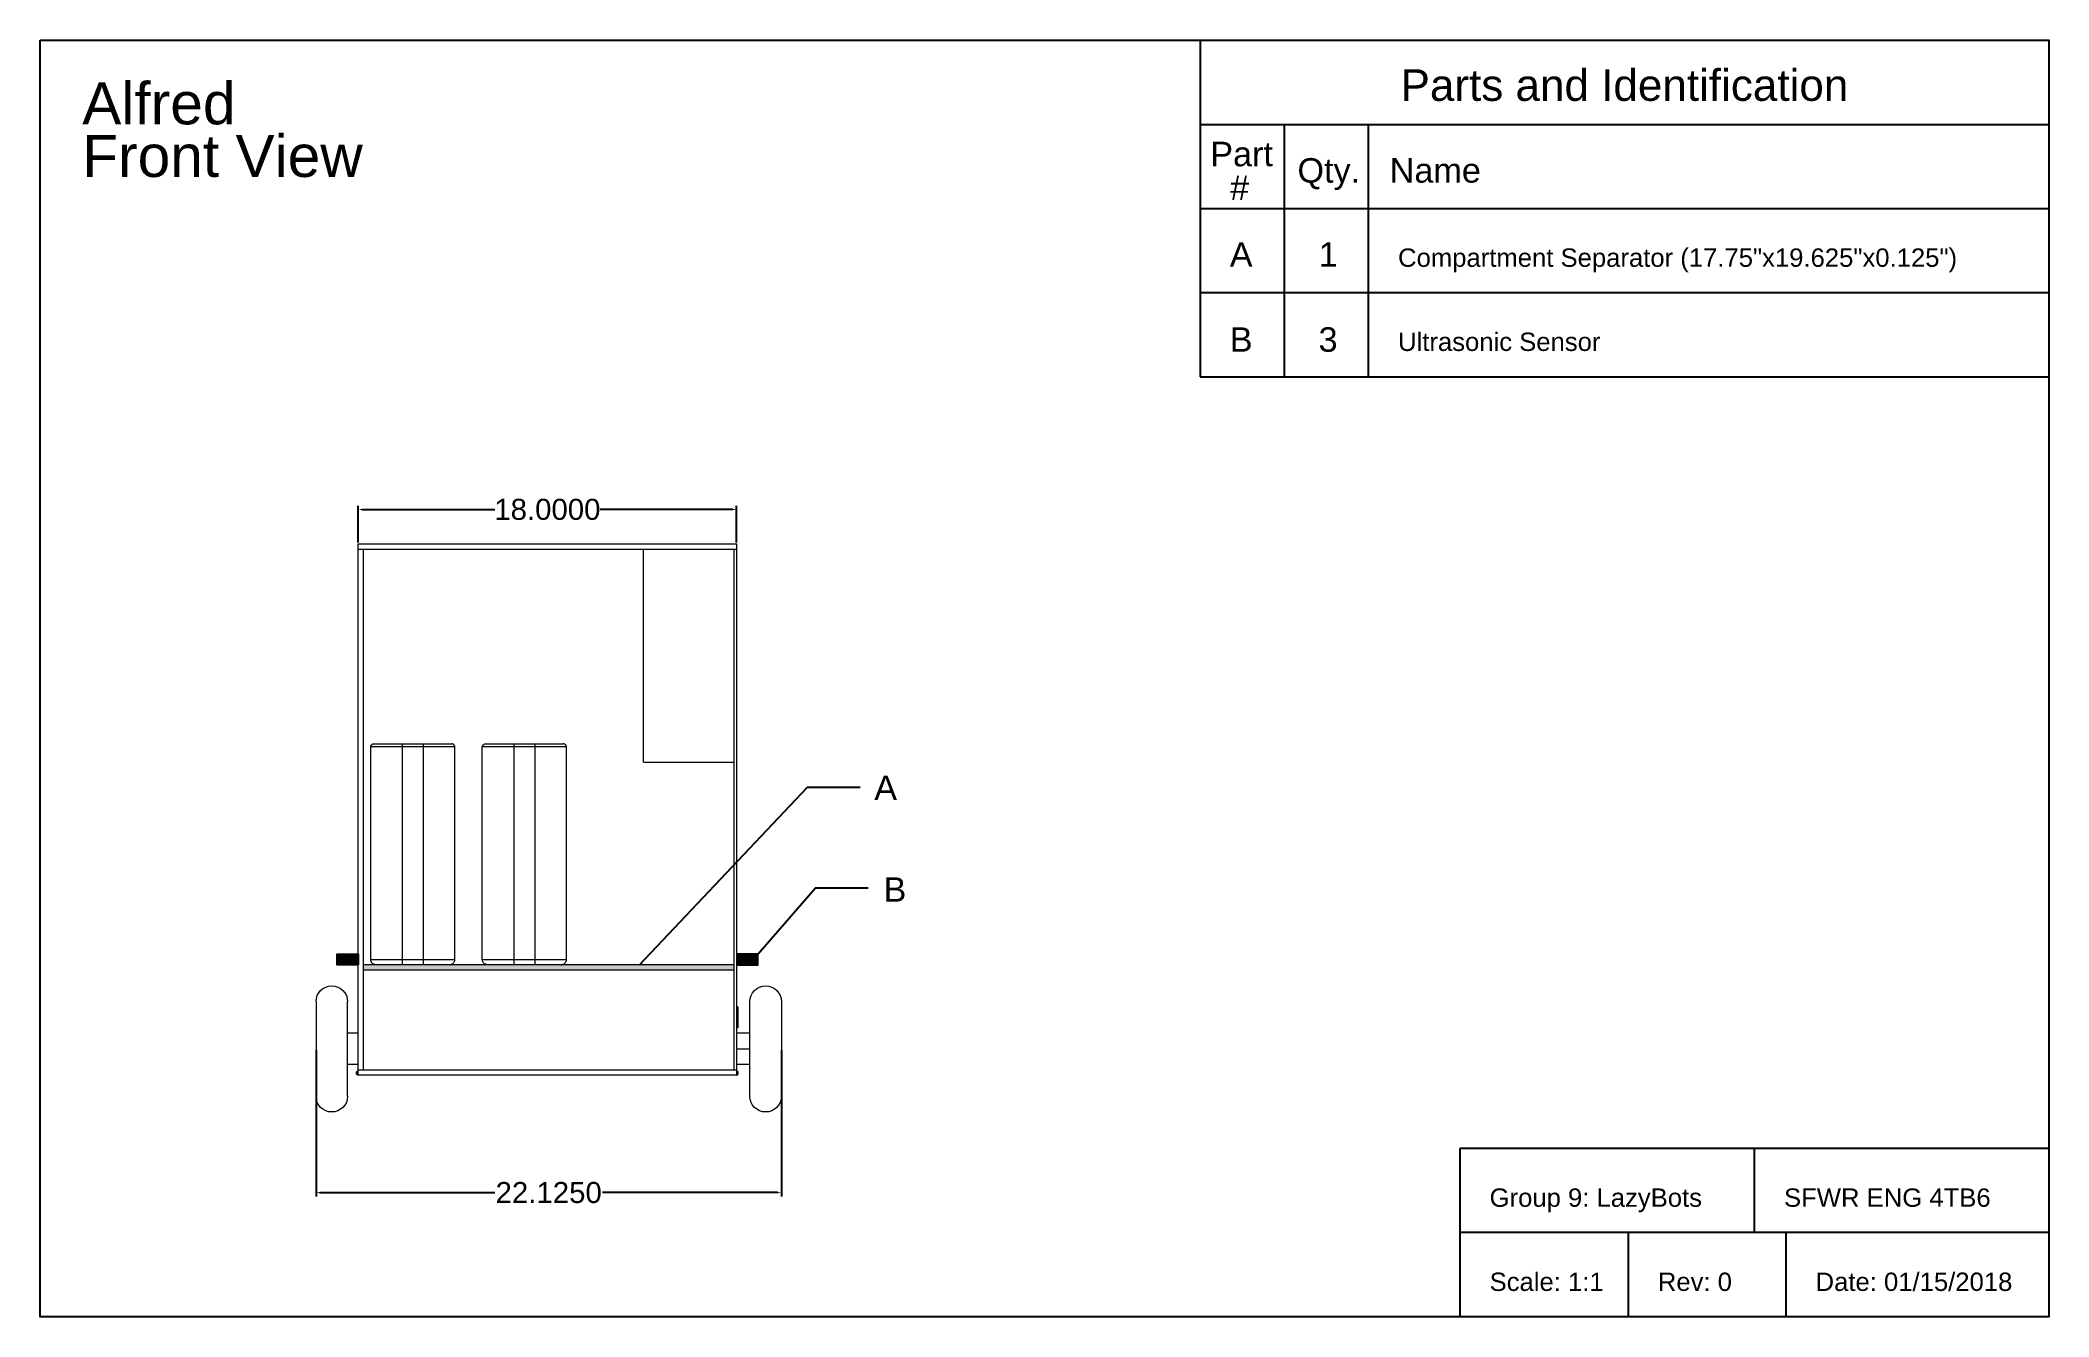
# Model space of a CAD drawing. Header units: inches. Extents: x 0 to 1256, y -61 to 0.
# Drawn here: x 316.5 to 412, y -60.7 to 0 of the extents above; entities that cross this region are included whole.
import ezdxf
from ezdxf.enums import TextEntityAlignment as Align

# ---------------------------------------------------------------- set-up
doc = ezdxf.new("R2010")
doc.units = ezdxf.units.IN
doc.header["$LTSCALE"] = 2
doc.header["$MEASUREMENT"] = 0
doc.linetypes.add('ACAD_ISO02W100', pattern=[15, 12, -3])
doc.styles.get("Standard").update_dxf_attribs({"font": 'arial.ttf'})
doc.dimstyles.get("Standard").update_dxf_attribs({"dimtxt": 0.18, "dimasz": 0.18, "dimexe": 0.18, "dimexo": 0.0625, "dimgap": 0.09, "dimtad": 0, "dimtih": 1, "dimtoh": 1, "dimdec": 4, "dimzin": 0, "dimdsep": 46, "dimtxsty": 'Standard', "dimcen": 0.09, "dimadec": 0, "dimazin": 0, "dimtfac": 1, "dimtdec": 4, "dimtofl": 0, "dimtmove": 0, "dimatfit": 3, "dimfxl": 1, "dimtolj": 1, "dimtzin": 0, "dimarcsym": 0})

msp = doc.modelspace()

# ---------------------------------------------------------------- texts
for s, height, p in [('Alfred', 1.997584, (318.50794, -4)), ('Front View', 1.997584, (318.50794, -6.5)), ('Part', 1.163935, (372.14246, -5.99162)), ('Qty.', 1.163935, (376.28863, -6.77084)), ('Name', 1.163935, (380.67376, -6.77084)), ('#', 1.16393, (373.08805, -7.59185)), ('A', 1.16393, (373.07162, -10.77084)), ('1', 1.16393, (377.29237, -10.77084)), ('Compartment Separator (17.75"x19.625"x0.125")', 0.8729512, (381.07162, -10.77084)), ('B', 1.16393, (373.07162, -14.80885)), ('3', 1.16393, (377.29237, -14.80885)), ('Ultrasonic Sensor', 0.8729512, (381.07162, -14.77084)), ('A', 1.16393, (356.16643, -36.11517)), ('B', 1.16393, (356.6076, -40.94982)), ('Group 9: LazyBots', 0.8729512, (385.42443, -55.44807)), ('SFWR ENG 4TB6', 0.8729512, (399.42443, -55.44807)), ('Scale: 1:1', 0.872951, (385.42443, -59.44807)), ('Rev: 0', 0.872951, (393.42353, -59.44807)), ('Date: 01/15/2018', 0.8729512, (400.92353, -59.44807))]:
    msp.add_text(s, height=height).set_placement(p)
msp.add_text('Parts and Identification', height=1.4981879).set_placement((391.83512, -3.33288), align=Align.BOTTOM_CENTER)

# ---------------------------------------------------------------- blocks, each defined once
blk = doc.blocks.new('*D5')
at = {"color": 0, "lineweight": -2, "transparency": 16777216}
for p, q in [((331.624, -23.88), (331.624, -22.125)), ((331.804, -22.305), (338.119, -22.305)), ((349.444, -22.305), (343.13, -22.305)), ((349.624, -23.88), (349.624, -22.125))]:
    blk.add_line(p, q, dxfattribs=at)
at = {"color": 0, "transparency": 16777216}
for points in [[(331.804, -22.275), (331.804, -22.335), (331.624, -22.305)], [(349.444, -22.275), (349.444, -22.335), (349.624, -22.305)]]:
    blk.add_solid(points, dxfattribs=at)
at = {"color": 0, "transparency": 16777216, "insert": (340.624, -22.305), "char_height": 1, "attachment_point": 5}
blk.add_mtext('\\A1;18.0000', dxfattribs=at)
blk = doc.blocks.new('*D6')
at = {"color": 0, "lineweight": -2, "transparency": 16777216}
for p, q in [((329.624, -48.005), (329.624, -54.956)), ((351.749, -48.005), (351.749, -54.956)), ((329.804, -54.776), (338.126, -54.776)), ((351.569, -54.776), (343.248, -54.776))]:
    blk.add_line(p, q, dxfattribs=at)
at = {"color": 0, "transparency": 16777216}
for points in [[(329.804, -54.746), (329.804, -54.806), (329.624, -54.776)], [(351.569, -54.746), (351.569, -54.806), (351.749, -54.776)]]:
    blk.add_solid(points, dxfattribs=at)
at = {"color": 0, "transparency": 16777216, "insert": (340.687, -54.776), "char_height": 1, "attachment_point": 5}
blk.add_mtext('\\A1;22.1250', dxfattribs=at)

# ---------------------------------------------------------------- dimensions: what is measured, and where the dimension line sits
for base, p1, p2, picture, middle in [((349.62447, -22.30494), (331.62447, -23.94259), (349.62447, -23.94259), '*D5', (340.62447, -22.30494)), ((351.74947, -54.77606), (329.62447, -47.94259), (351.74947, -47.94259), '*D6', (340.68697, -54.77606))]:
    dim = msp.add_linear_dim(base=base, p1=p1, p2=p2, dimstyle='Standard', override={"dimtxt": 1})
    dim.commit()
    dim.dimension.update_dxf_attribs({"geometry": picture, "text_midpoint": middle})

# ---------------------------------------------------------------- hatches: boundary and pattern name
at = {"true_color": 0x636466}
h = msp.add_hatch(color=251, dxfattribs=at)
h.dxf.hatch_style = 1
h.paths.add_polyline_path([(331.62447, -43.94513), (331.62447, -43.44513), (330.62447, -43.44513), (330.62447, -43.94513)])
h = msp.add_hatch(color=251, dxfattribs=at)
h.dxf.hatch_style = 1
h.paths.add_polyline_path([(350.62447, -43.44513), (349.62447, -43.44513), (349.62447, -43.94513), (350.62447, -43.94513)])
at = {"true_color": 0x939598}
h = msp.add_hatch(color=252, dxfattribs=at)
h.dxf.hatch_style = 1
h.paths.add_polyline_path([(349.49947, -43.94513), (331.87447, -43.94513), (331.87447, -44.19513), (349.49947, -44.19513)])

# ---------------------------------------------------------------- linework, layer by layer
for p, q in [((371.65604, -4), (412.0142, -4)), ((375.65604, -4), (375.65604, -16)), ((379.65604, -4), (379.65604, -16)), ((371.65604, -8), (412.0142, -8)), ((371.65604, -12), (412.0142, -12)), ((371.65604, -16), (412.0142, -16)), ((412.00885, -52.67723), (384.00885, -52.67723)), ((384.00885, -52.67723), (384.00885, -60.67722)), ((398.00885, -52.67723), (398.00885, -56.67723)), ((412.00885, -56.67723), (384.00885, -56.67723)), ((392.00794, -56.67723), (392.00794, -60.67722)), ((399.50794, -56.67723), (399.50794, -60.67722))]:
    msp.add_line(p, q)
at = {"linetype": 'Continuous', "lineweight": 0, "extrusion": (0, 1, 0)}
for p, q in [((331.62447, -49.19259), (331.62447, -23.94259)), ((331.62447, -23.94259), (349.62447, -23.94259)), ((331.62447, -24.19259), (349.62447, -24.19259)), ((331.87447, -48.94259), (331.87447, -24.19259)), ((349.49947, -48.94259), (349.49947, -24.19259)), ((349.62447, -49.19259), (349.62447, -23.94259)), ((349.49947, -43.94513), (331.87447, -43.94513)), ((349.49947, -44.19513), (331.87447, -44.19513)), ((329.62447, -45.69259), (329.62447, -50.19259)), ((331.12447, -50.19259), (331.12447, -45.69259)), ((350.24947, -50.19259), (350.24947, -45.69259)), ((351.74947, -45.69259), (351.74947, -50.19259)), ((349.67447, -45.94259), (349.62447, -45.94259)), ((349.67447, -46.44259), (349.62447, -46.44259)), ((349.67447, -45.94259), (349.67447, -46.94259)), ((331.62447, -47.19259), (331.12447, -47.19259)), ((349.67447, -46.94259), (349.62447, -46.94259)), ((350.24947, -47.19259), (349.62447, -47.19259)), ((331.62447, -48.69259), (331.12447, -48.69259)), ((349.62447, -47.94259), (350.24947, -47.94259)), ((350.24947, -48.69259), (349.62447, -48.69259)), ((331.62447, -48.94259), (349.62447, -48.94259)), ((331.62447, -48.99259), (331.62447, -48.99259)), ((349.62448, -49.19259), (331.62447, -49.19259)), ((349.62448, -48.99259), (349.62447, -48.99259))]:
    msp.add_line(p, q, dxfattribs=at)
at = {"linetype": 'ACAD_ISO02W100', "lineweight": 0, "extrusion": (0, 1, 0)}
for p, q in [((345.19947, -34.31759), (345.19947, -24.19259)), ((332.22397, -43.69259), (332.22397, -33.59259)), ((336.22397, -33.59259), (332.22397, -33.59259)), ((332.37397, -33.44259), (336.07397, -33.44259)), ((333.72397, -33.44259), (333.72397, -43.94259)), ((334.72397, -33.44259), (334.72397, -43.94259)), ((336.22397, -43.69259), (336.22397, -33.59259)), ((337.53075, -43.69259), (337.53075, -33.59259)), ((341.53075, -33.59259), (337.53075, -33.59259)), ((337.68075, -33.44259), (341.38075, -33.44259)), ((339.03075, -33.44259), (339.03075, -43.94259)), ((340.03075, -33.44259), (340.03075, -43.94259)), ((341.53075, -43.69259), (341.53075, -33.59259)), ((345.19947, -34.31759), (349.49947, -34.31759)), ((332.22397, -43.69259), (336.22397, -43.69259)), ((337.53075, -43.69259), (341.53075, -43.69259)), ((335.97397, -43.94259), (332.47397, -43.94259)), ((341.28075, -43.94259), (337.78075, -43.94259))]:
    msp.add_line(p, q, dxfattribs=at)
for points in [[(316.50794, 0), (412.0142, 0), (412.0142, -60.67722), (316.50794, -60.67722)], [(331.62447, -43.94513), (330.62447, -43.94513), (330.62447, -43.44513), (331.62447, -43.44513)], [(349.62447, -43.94513), (350.62447, -43.94513), (350.62447, -43.44513), (349.62447, -43.44513)]]:
    msp.add_lwpolyline(points, close=True)
for points in [[(371.65604, 0), (371.65604, -16)], [(345, -43.94513), (353, -35.5), (355.5, -35.5)], [(350.62447, -43.44513), (353.37447, -40.28222), (355.87447, -40.28222)]]:
    msp.add_lwpolyline(points)
at = {"linetype": 'ACAD_ISO02W100', "lineweight": 0, "extrusion": (0, 0, -1)}
for centre, radius, start, end in [((-332.37397, -33.59259), 0.15, 0, 90), ((-337.68075, -33.59259), 0.15, 0, 90), ((-332.47397, -43.69259), 0.25, 270, 0), ((-337.78075, -43.69259), 0.25, 270, 0)]:
    msp.add_arc(centre, radius, start, end, dxfattribs=at)
at = {"linetype": 'ACAD_ISO02W100', "lineweight": 0}
for centre, radius, start, end in [((336.07397, -33.59259), 0.15, 0, 90), ((341.38075, -33.59259), 0.15, 0, 90), ((335.97397, -43.69259), 0.25, 270, 0), ((341.28075, -43.69259), 0.25, 270, 0)]:
    msp.add_arc(centre, radius, start, end, dxfattribs=at)
at = {"linetype": 'Continuous', "lineweight": 0, "extrusion": (0, 0, -1)}
for centre, radius, start, end in [((-330.37447, -45.69259), 0.75, 0, 180), ((-350.99947, -45.69259), 0.75, 0, 180), ((-331.69137, -49.09259), 0.1, 311.9872175, 48.0127825), ((-349.55758, -49.09259), 0.1, 131.9872175, 228.0127825), ((-330.37447, -50.19259), 0.75, 180, 0), ((-350.99947, -50.19259), 0.75, 180, 0)]:
    msp.add_arc(centre, radius, start, end, dxfattribs=at)
for major_axis, start_param, end_param in [((0, 0.1), -1.57079633, 0), ((0, -0.1), 0, 1.57079633)]:
    msp.add_ellipse((331.62447, -49.09259), major_axis=major_axis, ratio=0.74329409, start_param=start_param, end_param=end_param, dxfattribs=at)
at = {"linetype": 'Continuous', "lineweight": 0}
for major_axis, start_param, end_param in [((0, 0.1), -1.57079633, 0), ((0, -0.1), 0, 1.57079633)]:
    msp.add_ellipse((349.62448, -49.09259), major_axis=major_axis, ratio=0.74329409, start_param=start_param, end_param=end_param, dxfattribs=at)

msp.set_redraw_order([(e.dxf.handle, doc.entitydb.next_handle()) for e in msp.query("TEXT MTEXT ATTDEF DIMENSION ARC_DIMENSION")])  # texts and dimensions are drawn at this point

doc.saveas('drawing.dxf')
